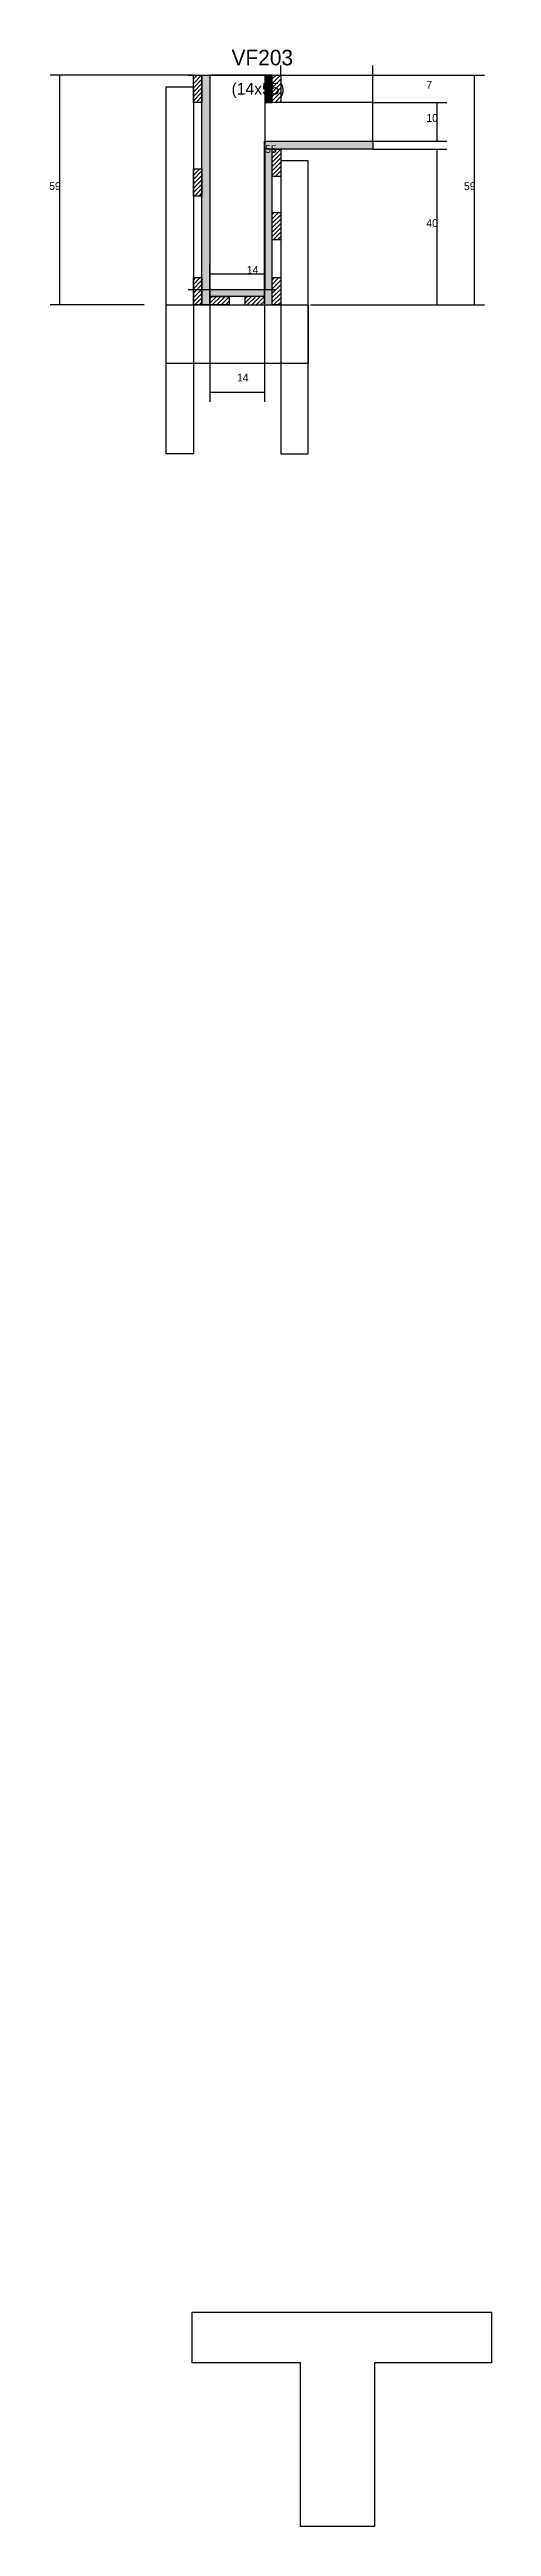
# Model space of a CAD drawing. Header units: metres. Extents: x 5683 to 7981, y 4512 to 5994.
# Drawn here: x 6786 to 7012, y 4642 to 5914 of the extents above; entities that cross this region are included whole.
import ezdxf

# ---------------------------------------------------------------- set-up
doc = ezdxf.new("R2010")
doc.units = ezdxf.units.M
for name, color, linetype in [('CONCRETO', 251, 'Continuous'), ('COTA', 4, 'Continuous'), ('Cota Seção (2x)', 4, 'Continuous'), ('Hachura', 253, 'Continuous'), ('Madeira', 126, 'Continuous'), ('Painéis', 200, 'Continuous'), ('SARR_3.5x7', 81, 'Continuous'), ('Texto Seção', 7, 'Continuous')]:
    doc.layers.add(name, color=color, linetype=linetype)

msp = doc.modelspace()

# ---------------------------------------------------------------- texts
at = {"layer": 'COTA'}
for s, p in [('7', (6979.1, 5893.7)), ('10', (6979.1, 5876.7)), ('59', (6785.6, 5841.7)), ('59', (6998.4, 5841.7)), ('40', (6979.1, 5822.7)), ('14', (6882, 5743.4))]:
    msp.add_text(s, height=4, dxfattribs=at).set_placement(p)
at = {"layer": 'Cota Seção (2x)'}
for s, p in [('55', (6896.4, 5860.7)), ('14', (6887, 5798.7))]:
    msp.add_text(s, height=4, dxfattribs=at).set_placement(p)
at = {"layer": 'Texto Seção'}
for s, height, p in [('VF203', 8, (6879.2, 5905.7)), ('(14x55)', 6, (6879.2, 5890.7))]:
    msp.add_text(s, height=height, dxfattribs=at).set_placement(p)

# ---------------------------------------------------------------- hatches: boundary and pattern name
at = {"layer": 'Hachura'}
h = msp.add_hatch(dxfattribs=at)
h.set_pattern_fill('ANSI31', scale=0.5)
h.paths.add_polyline_path([(6864, 5886.7), (6859.6, 5886.7), (6859.6, 5886.7), (6859.6, 5900.7), (6859.6, 5900.7), (6864, 5900.7), (6864, 5900.7), (6864, 5886.7)])
h = msp.add_hatch(color=8, dxfattribs=at)
h.dxf.hatch_style = 1
h.paths.add_polyline_path([(6864, 5900.7), (6868, 5900.7), (6868, 5900.7), (6868, 5782.7), (6868, 5782.7), (6864, 5782.7), (6864, 5782.7), (6864, 5900.7)])
h = msp.add_hatch(color=8, dxfattribs=at)
h.dxf.hatch_style = 1
h.paths.add_polyline_path([(6900, 5900.7), (6896.4, 5900.7), (6896.4, 5900.7), (6896.4, 5886.7), (6896.4, 5886.7), (6900, 5886.7), (6900, 5886.7), (6900, 5900.7)])
h = msp.add_hatch(dxfattribs=at)
h.set_pattern_fill('ANSI31', scale=0.5)
h.paths.add_polyline_path([(6904.4, 5886.7), (6900, 5886.7), (6900, 5886.7), (6900, 5900.7), (6900, 5900.7), (6904.4, 5900.7), (6904.4, 5900.7), (6904.4, 5886.7)])
h = msp.add_hatch(color=8, dxfattribs=at)
h.dxf.hatch_style = 1
h.paths.add_polyline_path([(6896, 5862.7), (6896, 5866.7), (6896, 5866.7), (6951.6, 5866.7), (6951.6, 5866.7), (6951.6, 5862.7), (6951.6, 5862.7), (6896, 5862.7)])
h = msp.add_hatch(color=8, dxfattribs=at)
h.dxf.hatch_style = 1
h.paths.add_polyline_path([(6896, 5862.7), (6900, 5862.7), (6900, 5862.7), (6900, 5782.7), (6900, 5782.7), (6896, 5782.7), (6896, 5782.7), (6896, 5862.7)])
h = msp.add_hatch(dxfattribs=at)
h.set_pattern_fill('ANSI31', scale=0.5)
h.paths.add_polyline_path([(6904.4, 5848.7), (6900, 5848.7), (6900, 5848.7), (6900, 5862.7), (6900, 5862.7), (6904.4, 5862.7), (6904.4, 5862.7), (6904.4, 5848.7)])
h = msp.add_hatch(dxfattribs=at)
h.set_pattern_fill('ANSI31', scale=0.5)
h.paths.add_polyline_path([(6864, 5838.6), (6859.6, 5838.6), (6859.6, 5838.6), (6859.6, 5852.6), (6859.6, 5852.6), (6864, 5852.6), (6864, 5852.6), (6864, 5838.6)])
h = msp.add_hatch(dxfattribs=at)
h.set_pattern_fill('ANSI31', scale=0.5)
h.paths.add_polyline_path([(6904.4, 5816.2), (6900, 5816.2), (6900, 5816.2), (6900, 5830.2), (6900, 5830.2), (6904.4, 5830.2), (6904.4, 5830.2), (6904.4, 5816.2)])
h = msp.add_hatch(dxfattribs=at)
h.set_pattern_fill('ANSI31', scale=0.5)
h.paths.add_polyline_path([(6864, 5782.7), (6859.6, 5782.7), (6859.6, 5782.7), (6859.6, 5796.7), (6859.6, 5796.7), (6864, 5796.7), (6864, 5796.7), (6864, 5782.7)])
h = msp.add_hatch(color=8, dxfattribs=at)
h.dxf.hatch_style = 1
h.paths.add_polyline_path([(6868, 5787.1), (6868, 5790.7), (6868, 5790.7), (6896, 5790.7), (6896, 5790.7), (6896, 5787.1), (6896, 5787.1), (6868, 5787.1)])
h = msp.add_hatch(dxfattribs=at)
h.set_pattern_fill('ANSI31', scale=0.5)
h.paths.add_polyline_path([(6868, 5782.7), (6868, 5787.1), (6868, 5787.1), (6878, 5787.1), (6878, 5787.1), (6878, 5782.7), (6878, 5782.7), (6868, 5782.7)])
h = msp.add_hatch(dxfattribs=at)
h.set_pattern_fill('ANSI31', scale=0.5)
h.paths.add_polyline_path([(6896, 5782.7), (6896, 5787.1), (6896, 5787.1), (6886, 5787.1), (6886, 5787.1), (6886, 5782.7), (6886, 5782.7), (6896, 5782.7)])
h = msp.add_hatch(dxfattribs=at)
h.set_pattern_fill('ANSI31', scale=0.5)
h.paths.add_polyline_path([(6904.4, 5782.7), (6900, 5782.7), (6900, 5782.7), (6900, 5796.7), (6900, 5796.7), (6904.4, 5796.7), (6904.4, 5796.7), (6904.4, 5782.7)])

# ---------------------------------------------------------------- linework, layer by layer
at = {"layer": 'CONCRETO'}
for points in [[(6951.6, 5866.7), (6951.6, 5886.7), (6896.4, 5886.7), (6896.4, 5900.7), (6868, 5900.7), (6868, 5790.7), (6896, 5790.7), (6896, 5866.7)], [(6858.9, 4726.1), (6858.9, 4752.1), (7012.5, 4752.1), (7012.5, 4726.1), (6952.5, 4726.1), (6952.5, 4642.1), (6914.5, 4642.1), (6914.5, 4726.1)]]:
    msp.add_lwpolyline(points, close=True, dxfattribs=at)
at = {"layer": 'COTA'}
for p, q in [((6904.4, 5900.7), (6904.4, 5905.7)), ((6951.6, 5886.7), (6951.6, 5905.7)), ((6859.6, 5900.7), (6786.1, 5900.7)), ((6791.1, 5782.7), (6791.1, 5900.7)), ((6904.4, 5900.7), (7008.9, 5900.7)), ((6904.4, 5900.7), (6951.6, 5900.7)), ((7003.9, 5782.7), (7003.9, 5900.7)), ((6951.6, 5886.7), (6989.6, 5886.7)), ((6984.6, 5866.7), (6984.6, 5886.7)), ((6951.6, 5866.7), (6989.6, 5866.7)), ((6951.6, 5862.7), (6989.6, 5862.7)), ((6984.6, 5782.7), (6984.6, 5862.7)), ((6834.4, 5782.7), (6786.1, 5782.7)), ((6868, 5782.7), (6868, 5732.9)), ((6896, 5782.7), (6896, 5732.9)), ((6919.6, 5782.7), (7008.9, 5782.7)), ((6919.6, 5782.7), (6989.6, 5782.7)), ((6868, 5737.9), (6896, 5737.9))]:
    msp.add_line(p, q, dxfattribs=at)
at = {"layer": 'Cota Seção (2x)'}
for p, q in [((6857, 5900.7), (6901.4, 5900.7)), ((6896.4, 5790.7), (6896.4, 5900.7)), ((6868, 5782.7), (6868, 5803.7)), ((6896, 5782.7), (6896, 5803.7)), ((6857, 5790.7), (6901.4, 5790.7)), ((6868, 5798.7), (6896, 5798.7))]:
    msp.add_line(p, q, dxfattribs=at)
at = {"layer": 'Madeira'}
for points in [[(6864, 5886.7), (6859.6, 5886.7), (6859.6, 5900.7), (6864, 5900.7)], [(6904.4, 5886.7), (6900, 5886.7), (6900, 5900.7), (6904.4, 5900.7)], [(6904.4, 5848.7), (6900, 5848.7), (6900, 5862.7), (6904.4, 5862.7)], [(6864, 5838.6), (6859.6, 5838.6), (6859.6, 5852.6), (6864, 5852.6)], [(6904.4, 5816.2), (6900, 5816.2), (6900, 5830.2), (6904.4, 5830.2)], [(6864, 5782.7), (6859.6, 5782.7), (6859.6, 5796.7), (6864, 5796.7)], [(6868, 5782.7), (6868, 5787.1), (6878, 5787.1), (6878, 5782.7)], [(6896, 5782.7), (6896, 5787.1), (6886, 5787.1), (6886, 5782.7)], [(6904.4, 5782.7), (6900, 5782.7), (6900, 5796.7), (6904.4, 5796.7)]]:
    msp.add_lwpolyline(points, close=True, dxfattribs=at)
at = {"layer": 'Painéis'}
for p, q in [((6896, 5866.7), (6951.6, 5866.7)), ((6868, 5790.7), (6896, 5790.7))]:
    msp.add_line(p, q, dxfattribs=at)
for points in [[(6864, 5900.7), (6868, 5900.7), (6868, 5782.7), (6864, 5782.7)], [(6900, 5900.7), (6896.4, 5900.7), (6896.4, 5886.7), (6900, 5886.7)], [(6896, 5862.7), (6896, 5866.7), (6951.6, 5866.7), (6951.6, 5862.7)], [(6900, 5862.7), (6896, 5862.7), (6896, 5782.7), (6900, 5782.7)], [(6868, 5787.1), (6868, 5790.7), (6896, 5790.7), (6896, 5787.1)]]:
    msp.add_lwpolyline(points, close=True, dxfattribs=at)
at = {"layer": 'SARR_3.5x7'}
for points in [[(6845.6, 5894.7), (6859.6, 5894.7), (6859.6, 5706.2), (6845.6, 5706.2)], [(6918.4, 5856.7), (6904.4, 5856.7), (6904.4, 5706.2), (6918.4, 5706.2)], [(6845.6, 5782.7), (6918.4, 5782.7), (6918.4, 5752.6), (6845.6, 5752.6)]]:
    msp.add_lwpolyline(points, close=True, dxfattribs=at)

msp.set_redraw_order([(e.dxf.handle, doc.entitydb.next_handle()) for e in msp.query("TEXT MTEXT ATTDEF DIMENSION ARC_DIMENSION")])  # texts and dimensions are drawn at this point

doc.saveas('drawing.dxf')
